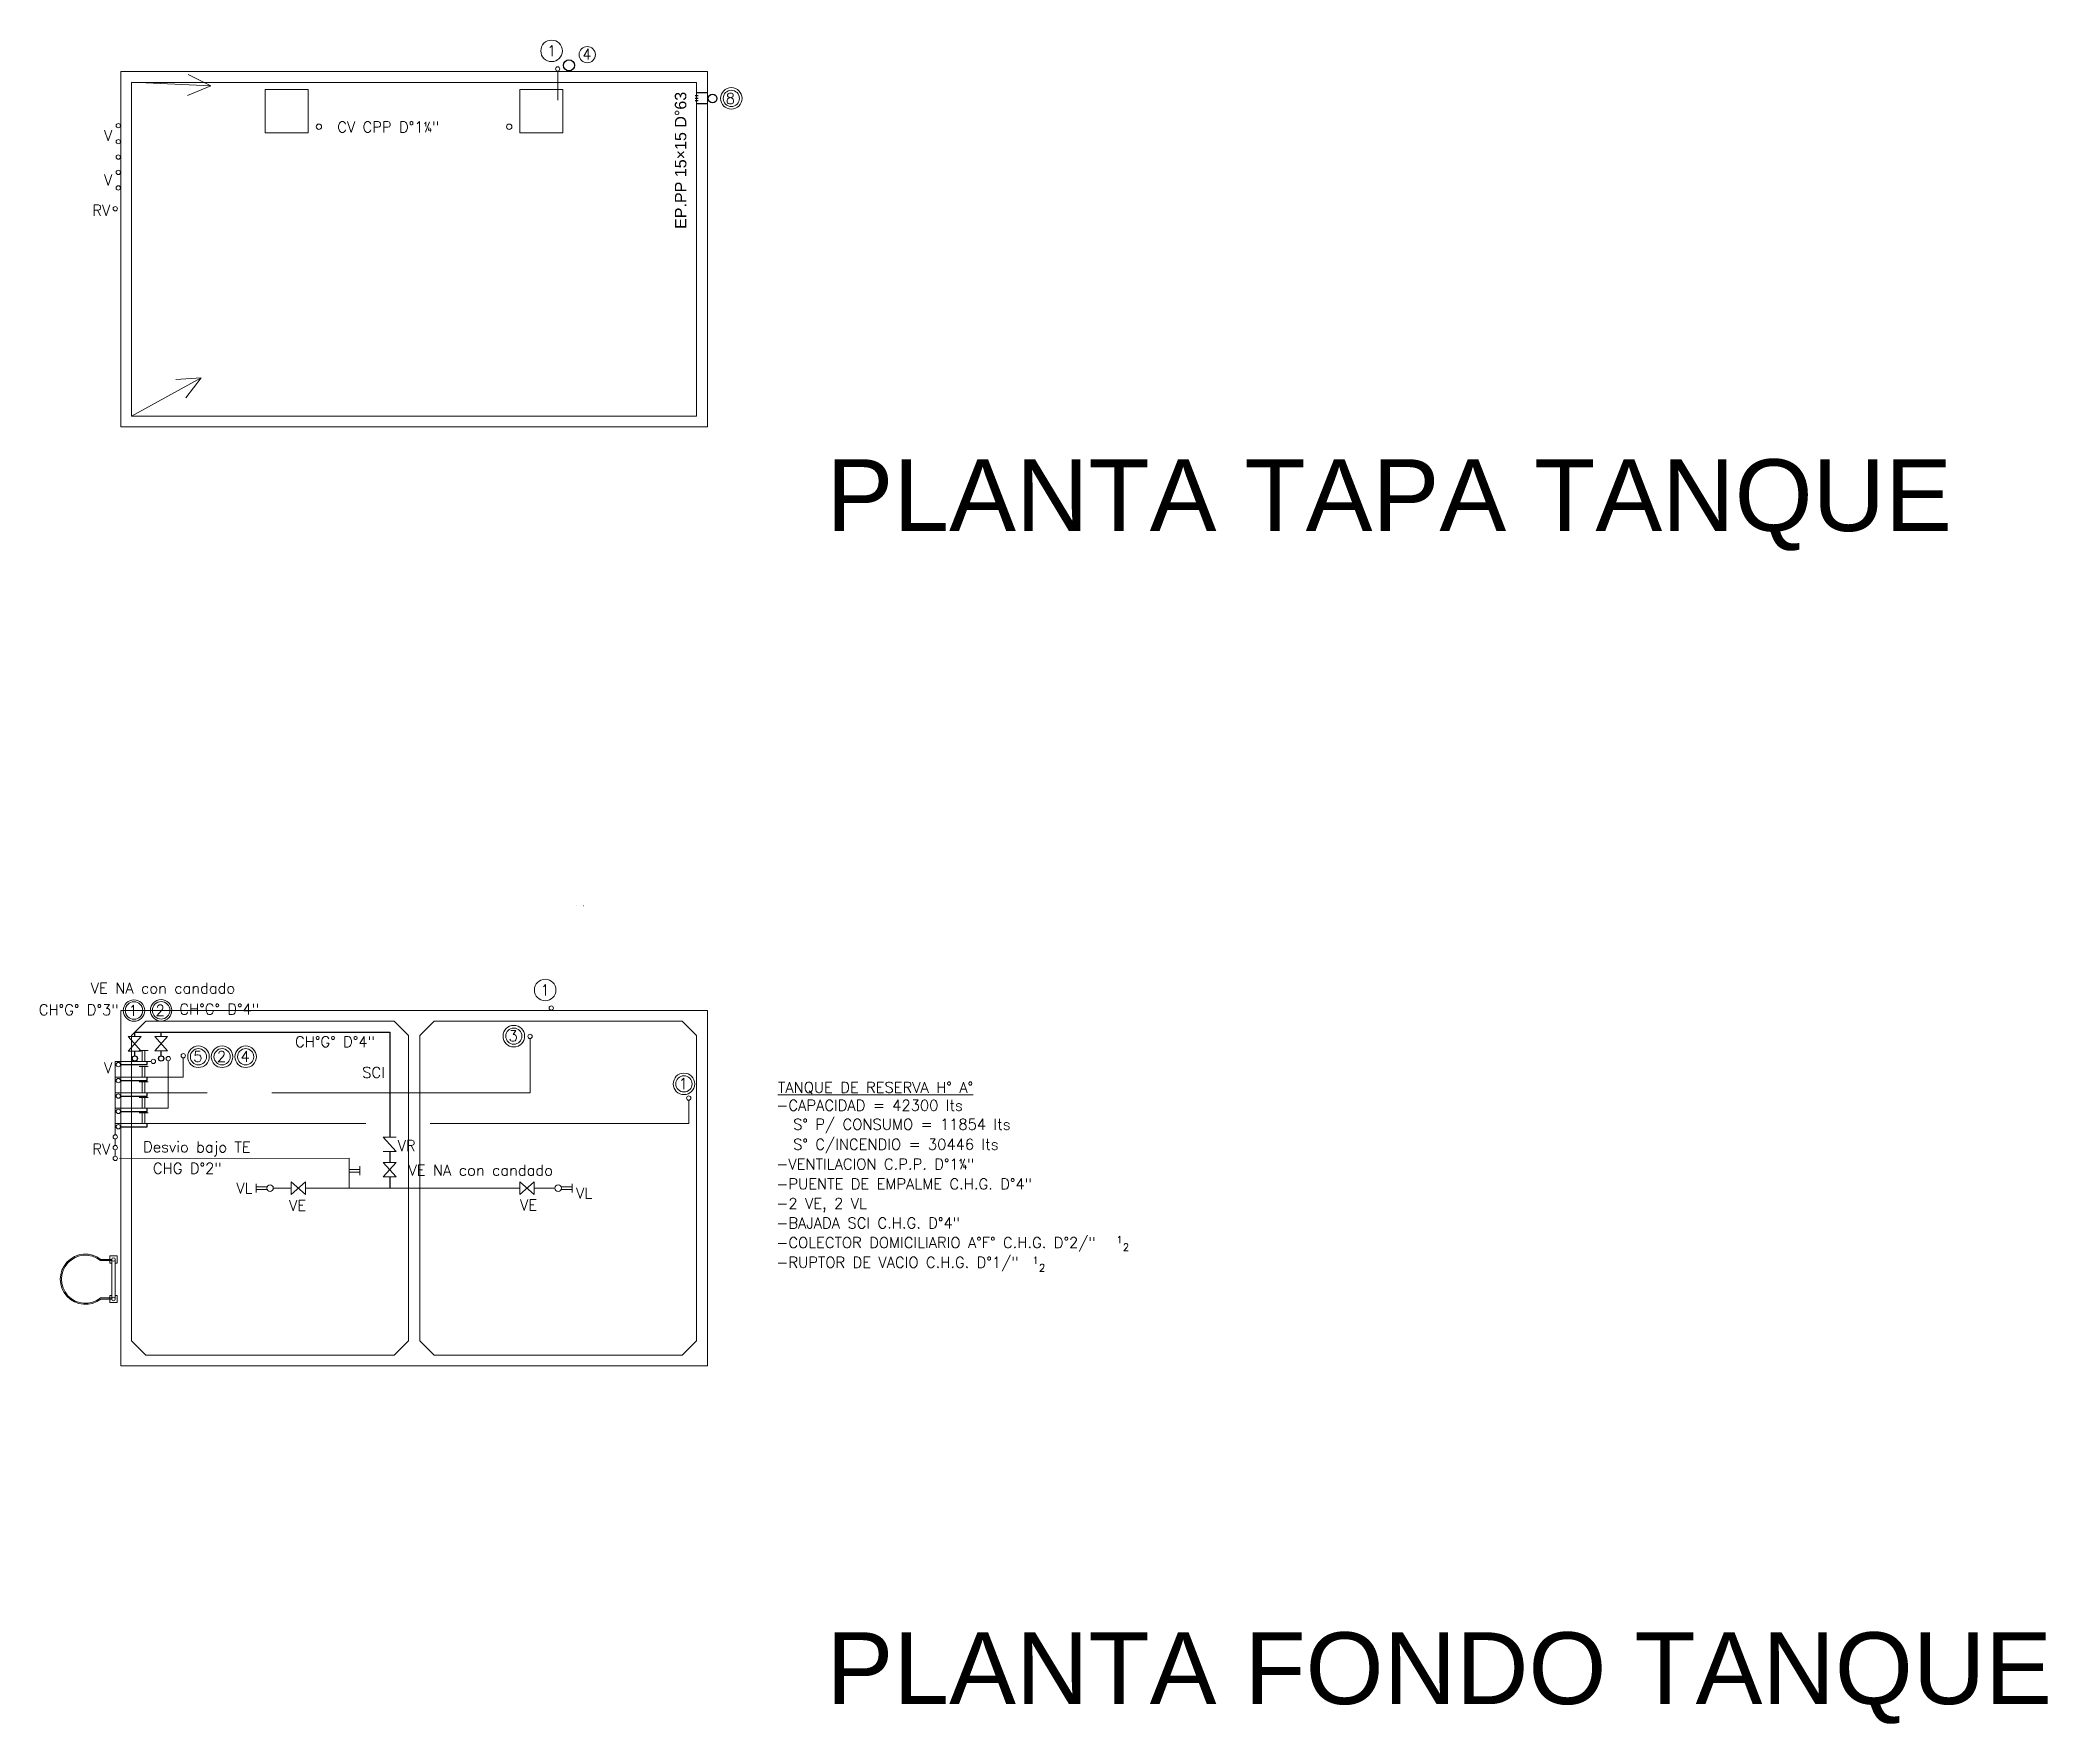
# Model space of a CAD drawing. Header units: millimetres. Extents: x 539 to 842, y -453 to -96.
# Drawn here: x 810.84 to 838.8, y -163.54 to -140.08 of the extents above; entities that cross this region are included whole.
import ezdxf
from ezdxf.enums import TextEntityAlignment as Align

# ---------------------------------------------------------------- set-up
doc = ezdxf.new("R2010")
doc.units = ezdxf.units.MM
doc.header["$LTSCALE"] = 0.1
doc.linetypes.add('ACAD_ISO02W100', pattern=[15, 12, -3])
doc.linetypes.add('CONTINUA', pattern=[0])
doc.layers.get('0').update_dxf_attribs({"lineweight": 5})
for name, color, linetype, lineweight in [('00-Agua Fria', 5, 'ACAD_ISO02W100', 20), ('00-Texto AF', 7, 'Continuous', 18), ('00_Incendio_Montantes', 1, 'Continuous', 30), ('00_Incendio_Numeracion Montantes', 1, 'Continuous', 30), ('00_Incendio_Textos', 7, 'Continuous', 13), ('A-Texto Pluvial', 7, 'Continuous', 20), ('Incendio', 10, 'ACAD_ISO02W100', 35), ('Incendio - Texto', 11, 'Continuous', 18), ('Tanque Agua - Texto', 7, 'Continuous', 18), ('Ventilaciones - Agua', 70, 'Continuous', 30)]:
    doc.layers.add(name, color=color, linetype=linetype, lineweight=lineweight)
for name, color, linetype in [('00-Pluvial', 40, 'Continuous'), ('00-Ventilacion', 3, 'Continuous'), ('Textos', 7, 'Continuous')]:
    doc.layers.add(name, color=color, linetype=linetype)
doc.styles.add('Arial', font='arial.ttf', dxfattribs={"height": 0.245883})
doc.styles.add('Romans', font='romans.shx')
doc.styles.get("Standard").update_dxf_attribs({"font": 'arial.ttf'})

msp = doc.modelspace()

# ---------------------------------------------------------------- texts
at = {"color": 8, "char_height": 1, "attachment_point": 1}
for s, insert in [('PLANTA TAPA TANQUE', (821.79, -145.918)), ('PLANTA FONDO TANQUE', (821.79, -162.261))]:
    msp.add_mtext_dynamic_manual_height_columns(s, width=25.75024, gutter_width=12.5, heights=[0], dxfattribs=dict(at, insert=insert))
at = {"layer": '00-Texto AF', "style": 'Romans'}
for p in [(817.961, -140.228), (817.872, -153.312)]:
    msp.add_text('1', height=0.15, rotation=360, dxfattribs=at).set_placement(p, align=Align.MIDDLE_CENTER)
for s, p in [('CV CPP D°1¼"', (815.686, -141.289)), ('V', (811.785, -141.407)), ('V', (811.785, -142.027)), ('RV', (811.689, -142.449)), ('V', (811.785, -154.395)), ('RV', (811.689, -155.53)), ('VL', (813.681, -156.074)), ('VE', (814.423, -156.313)), ('VE', (817.642, -156.307)), ('VL', (818.415, -156.141))]:
    msp.add_text(s, height=0.15, dxfattribs=at).set_placement(p, align=Align.MIDDLE_CENTER)
for s, p in [('3', (817.362, -154.026)), ('5', (812.969, -154.313)), ('2', (813.298, -154.313)), ('4', (813.627, -154.313)), ('1', (819.731, -154.692))]:
    msp.add_text(s, height=0.15, rotation=360, dxfattribs=at).set_placement(p)
at = {"layer": '00-Texto AF', "color": 7, "style": 'Romans'}
for s, p in [('SCI', (815.481, -154.461)), ('VR', (815.942, -155.481))]:
    msp.add_text(s, height=0.15, dxfattribs=at).set_placement(p, align=Align.MIDDLE_CENTER)
at = {"layer": '00-Texto AF', "style": 'Romans'}
msp.add_text('CHG D°2"', height=0.15, dxfattribs=at).set_placement((812.408, -155.871))
at = {"layer": '00-Texto AF', "insert": (813.019, -155.624), "char_height": 0.15, "width": 1.87137, "attachment_point": 8, "rotation": 359.779, "style": 'Romans'}
msp.add_mtext('\\A1;Desvio bajo TE', dxfattribs=at)
at = {"layer": '00_Incendio_Textos', "lineweight": 18, "char_height": 0.15, "attachment_point": 3}
for s, insert in [('\\A1;{\\Fromans|c0;CH°G° D°3\\H1x;"}', (811.93, -153.513)), ('\\A1;{\\Fromans|c0;CH°G° D°4"}', (813.888, -153.504)), ('\\A1;{\\Fromans|c0;CH°G° D°4"}', (815.5, -153.958))]:
    msp.add_mtext_dynamic_manual_height_columns(s, width=1.33303, gutter_width=12.5, heights=[0], dxfattribs=dict(at, insert=insert))
at = {"layer": '00_Incendio_Textos', "color": 7, "style": 'Romans', "flags": 8}
for tag, p in [('1', (812.131, -153.598)), ('2', (812.509, -153.595))]:
    msp.add_attdef(tag, text='1', height=0.15, dxfattribs=at).set_placement(p, align=Align.MIDDLE_CENTER)
at = {"layer": 'A-Texto Pluvial', "style": 'Arial'}
msp.add_text('EP.PP 15×15 D°63', height=0.16, rotation=90.026, dxfattribs=at).set_placement((819.839, -142.708))
at = {"layer": 'Incendio - Texto', "color": 7, "style": 'Romans'}
for p in [(812.547, -153.286), (816.974, -155.823)]:
    msp.add_text('VE NA con candado', height=0.15, dxfattribs=at).set_placement(p, align=Align.MIDDLE_CENTER)
at = {"layer": 'Textos', "style": 'Romans'}
for s, p in [('4', (818.389, -140.35)), ('8', (820.388, -140.967))]:
    msp.add_text(s, height=0.15, rotation=360, dxfattribs=at).set_placement(p)

# ---------------------------------------------------------------- blocks, each defined once
blk = doc.blocks.new('T1-TE-2020')
at = {"color": 8, "lineweight": 5}
for p, q in [((4113.769, 1510.561), (4113.77, 1510.561)), ((4113.87, 1510.561), (4113.871, 1510.561)), ((4115.598, 1506.184), (4115.599, 1507.784)), ((4107.426, 1506.233), (4107.426, 1506.076)), ((4107.576, 1506.103), (4107.576, 1506.233)), ((4115.458, 1504.153), (4109.376, 1504.153))]:
    blk.add_line(p, q, dxfattribs=at)
at = {"color": 8}
blk.add_line((4115.6, 1507.905), (4115.601, 1509.103), dxfattribs=at)
for points in [[(4107.426, 1504.153), (4115.598, 1504.153), (4115.598, 1509.103), (4107.426, 1509.103)], [(4111.437, 1504.503), (4111.437, 1508.753), (4111.237, 1508.953), (4107.776, 1508.953), (4107.576, 1508.753), (4107.576, 1504.503), (4107.776, 1504.303), (4111.237, 1504.303)], [(4111.793, 1504.303), (4115.248, 1504.303), (4115.448, 1504.503), (4115.448, 1508.753), (4115.248, 1508.953), (4111.793, 1508.953), (4111.593, 1508.753), (4111.593, 1504.503)]]:
    blk.add_lwpolyline(points, close=True, dxfattribs=at)
blk = doc.blocks.new('Texto TE T2')
at = {"layer": '00-Texto AF', "style": 'Romans'}
for s, p in [('1', (396.637, -77.924)), ('2', (396.727, -78.028)), ('1', (395.469, -78.212)), ('2', (395.559, -78.316))]:
    blk.add_text(s, height=0.1, dxfattribs=at).set_placement(p)
at = {"layer": 'Tanque Agua - Texto', "style": 'Romans'}
for s, p in [('%%UTANQUE DE RESERVA H° A°', (391.921, -75.827)), ('-CAPACIDAD = 42300 lts', (391.9, -76.077)), ('  S° P/ CONSUMO = 11854 lts', (391.928, -76.341)), ('  S° C/INCENDIO = 30446 lts', (391.928, -76.62)), ('-VENTILACION C.P.P. D°1¼"', (391.9, -76.896)), ('-PUENTE DE EMPALME C.H.G. D°4"', (391.9, -77.172)), ('-2 VE, 2 VL', (391.9, -77.443)), ('-BAJADA SCI C.H.G. D°4"', (391.9, -77.716)), ('-COLECTOR DOMICILIARIO A°F° C.H.G. D°2/"', (391.9, -77.989)), ('-RUPTOR DE VACIO C.H.G. D°1/"', (391.9, -78.264))]:
    blk.add_text(s, height=0.15, dxfattribs=at).set_placement(p)
blk = doc.blocks.new('LLP')
at = {"layer": '00-Agua Fria', "color": 0, "linetype": 'Continuous', "lineweight": 20}
for p, q in [((-1, 2.4), (1, 2.4)), ((-0.3, 2.4), (-0.3, 0)), ((0.3, 2.4), (0.3, 0))]:
    blk.add_line(p, q, dxfattribs=at)

# ---------------------------------------------------------------- linework, layer by layer
at = {"color": 8, "lineweight": 5}
for points in [[(811.959, -140.517), (820.131, -140.517), (820.131, -145.466), (811.959, -145.466)], [(812.109, -140.667), (819.981, -140.667), (819.981, -145.316), (812.109, -145.316)]]:
    msp.add_lwpolyline(points, close=True, dxfattribs=at)
at = {"color": 8, "linetype": 'Continuous'}
for points in [[(811.834, -157.617), (811.684, -157.617, -2.060023), (811.684, -157.067), (811.834, -157.067)], [(811.834, -157.602), (811.679, -157.602, -2.100947), (811.679, -157.082), (811.834, -157.082)]]:
    msp.add_lwpolyline(points, format="xyb", dxfattribs=at)
at = {"color": 8}
for points in [[(811.834, -157.117), (811.809, -157.117), (811.809, -157.017), (811.909, -157.017), (811.909, -157.117), (811.884, -157.117)], [(811.834, -157.067), (811.834, -157.617)], [(811.884, -157.617), (811.884, -157.067)], [(811.834, -157.567), (811.809, -157.567), (811.809, -157.667), (811.909, -157.667), (811.909, -157.567), (811.884, -157.567)]]:
    msp.add_lwpolyline(points, dxfattribs=at)
for centre in [(811.859, -157.067), (811.859, -157.617)]:
    msp.add_circle(centre, 0.025, dxfattribs=at)
at = {"layer": '00-Agua Fria', "linetype": 'ACAD_ISO02W100'}
for p, q in [((811.883, -155.483), (811.883, -155.383)), ((811.883, -155.633), (811.883, -155.533))]:
    msp.add_line(p, q, dxfattribs=at)
at = {"layer": '00-Agua Fria', "ltscale": 3}
for p, q in [((814.334, -156.163), (814.534, -155.983)), ((817.718, -156.163), (817.518, -155.983))]:
    msp.add_line(p, q, dxfattribs=at)
at = {"layer": '00-Agua Fria', "linetype": 'Continuous'}
msp.add_lwpolyline([(818.046, -140.51), (818.046, -140.913)], dxfattribs=at)
at = {"layer": '00-Agua Fria', "linetype": 'CONTINUA'}
for points in [[(814.572, -140.768), (814.572, -141.368), (813.972, -141.368), (813.972, -140.768)], [(817.519, -140.768), (817.519, -141.368), (818.119, -141.368), (818.119, -140.768)]]:
    msp.add_lwpolyline(points, close=True, dxfattribs=at)
at = {"layer": '00-Agua Fria', "ltscale": 3}
for points in [[(817.662, -153.988), (817.662, -154.743)], [(811.883, -155.328), (811.883, -154.306)], [(812.384, -154.306), (811.883, -154.306)], [(812.622, -154.297), (812.622, -154.958)], [(812.83, -154.258), (812.83, -154.528)], [(812.83, -154.528), (811.883, -154.528)], [(817.662, -154.743), (811.883, -154.743)], [(819.872, -154.847), (819.872, -155.172)], [(812.622, -154.958), (811.883, -154.958)], [(819.872, -155.172), (811.883, -155.172)], [(811.943, -155.658), (815.141, -155.657), (815.141, -156.072)], [(814.334, -156.163), (814.334, -155.983), (814.534, -156.163), (814.534, -155.983)], [(817.718, -156.163), (817.718, -155.983), (817.518, -156.163), (817.518, -155.983)], [(814.334, -156.073), (814.084, -156.073)], [(814.434, -156.073), (814.431, -156.073)], [(817.518, -156.073), (814.534, -156.072)], [(817.618, -156.073), (817.618, -156.073)], [(818.008, -156.073), (817.718, -156.073)]]:
    msp.add_lwpolyline(points, dxfattribs=at)
at = {"layer": '00-Agua Fria', "linetype": 'CONTINUA', "lineweight": 20}
for centre, radius in [((817.961, -140.228), 0.15), ((818.046, -140.48), 0.03), ((817.872, -153.312), 0.15), ((817.957, -153.564), 0.03), ((817.435, -153.955), 0.15), ((813.042, -154.242), 0.15), ((813.371, -154.242), 0.15), ((813.7, -154.242), 0.15), ((817.435, -153.955), 0.113), ((817.662, -153.958), 0.03), ((812.414, -154.306), 0.03), ((812.622, -154.267), 0.03), ((812.83, -154.228), 0.03), ((813.042, -154.242), 0.113), ((813.371, -154.242), 0.113), ((813.7, -154.242), 0.113), ((819.805, -154.62), 0.15), ((819.805, -154.62), 0.113), ((819.872, -154.817), 0.03), ((811.883, -155.358), 0.03), ((811.883, -155.658), 0.03), ((814.039, -156.073), 0.045), ((818.053, -156.073), 0.045)]:
    msp.add_circle(centre, radius, dxfattribs=at)
at = {"layer": '00-Pluvial', "lineweight": 20}
for p, q in [((812.108, -140.666), (813.214, -140.713)), ((813.214, -140.713), (812.9, -140.556)), ((813.214, -140.713), (812.891, -140.848)), ((812.108, -145.317), (813.079, -144.784)), ((813.079, -144.784), (812.729, -144.806)), ((813.079, -144.784), (812.867, -145.063))]:
    msp.add_line(p, q, dxfattribs=at)
at = {"layer": '00-Pluvial', "lineweight": 25}
for p, q in [((819.961, -140.85), (820.001, -140.85)), ((819.961, -140.885), (820.001, -140.885)), ((819.961, -140.919), (820.001, -140.919)), ((819.981, -140.81), (820.131, -140.81)), ((819.981, -140.96), (820.131, -140.96))]:
    msp.add_line(p, q, dxfattribs=at)
at = {"layer": '00-Pluvial', "lineweight": 30}
msp.add_circle((820.204, -140.891), 0.0612, dxfattribs=at)
at = {"layer": '00-Pluvial', "lineweight": 20}
for radius in [0.15, 0.113]:
    msp.add_circle((820.465, -140.89), radius, dxfattribs=at)
at = {"layer": '00-Ventilacion', "lineweight": 30}
msp.add_circle((818.203, -140.43), 0.0765, dxfattribs=at)
at = {"layer": '00-Ventilacion', "color": 3, "lineweight": 20}
msp.add_circle((818.458, -140.28), 0.113, dxfattribs=at)
at = {"layer": '00_Incendio_Montantes', "lineweight": 20, "ltscale": 3}
msp.add_line((815.617, -155.716), (815.797, -155.916), dxfattribs=at)
at = {"layer": '00_Incendio_Montantes'}
for points in [[(812.155, -153.962), (812.155, -153.901), (815.707, -153.901)], [(812.522, -153.96), (812.522, -153.901)], [(815.707, -153.901), (815.707, -155.361)], [(812.155, -154.229), (812.155, -154.162)], [(812.522, -154.229), (812.522, -154.16)], [(815.707, -155.561), (815.707, -155.716)], [(815.707, -155.916), (815.707, -156.072)]]:
    msp.add_lwpolyline(points, dxfattribs=at)
at = {"layer": '00_Incendio_Montantes', "lineweight": 20, "ltscale": 3}
for points in [[(815.617, -155.561), (815.797, -155.561), (815.617, -155.361), (815.797, -155.361)], [(815.617, -155.716), (815.797, -155.716), (815.617, -155.916), (815.797, -155.916)]]:
    msp.add_lwpolyline(points, dxfattribs=at)
at = {"layer": '00_Incendio_Montantes', "lineweight": 25}
for centre in [(812.155, -154.266), (812.522, -154.266)]:
    msp.add_circle(centre, 0.037, dxfattribs=at)
at = {"layer": '00_Incendio_Numeracion Montantes', "lineweight": 20}
for centre, radius in [((812.144, -153.598), 0.149), ((812.144, -153.598), 0.122), ((812.522, -153.595), 0.149), ((812.522, -153.595), 0.122)]:
    msp.add_circle(centre, radius, dxfattribs=at)
at = {"layer": 'Incendio', "linetype": 'Continuous', "lineweight": 20, "ltscale": 3}
for p, q in [((812.065, -154.162), (812.245, -153.962)), ((812.432, -154.16), (812.612, -153.96))]:
    msp.add_line(p, q, dxfattribs=at)
for points in [[(812.065, -154.162), (812.245, -154.162), (812.065, -153.962), (812.245, -153.962)], [(812.432, -154.16), (812.612, -154.16), (812.432, -153.96), (812.612, -153.96)]]:
    msp.add_lwpolyline(points, dxfattribs=at)
at = {"layer": 'Ventilaciones - Agua', "lineweight": 25}
for points in [[(811.955, -154.351), (812.327, -154.351), (812.327, -154.306)], [(811.959, -154.574), (812.327, -154.574), (812.327, -154.528)], [(811.959, -154.789), (812.327, -154.789), (812.327, -154.743)], [(811.959, -155.003), (812.327, -155.003), (812.327, -154.958)], [(811.959, -155.218), (812.327, -155.218), (812.327, -155.172)]]:
    msp.add_lwpolyline(points, dxfattribs=at)
at = {"layer": 'Ventilaciones - Agua', "lineweight": 20}
for centre, radius in [((811.925, -141.27), 0.03), ((811.925, -141.493), 0.03), ((814.72, -141.285), 0.0375), ((817.371, -141.285), 0.0375), ((811.925, -141.707), 0.03), ((811.925, -141.922), 0.03), ((811.925, -142.137), 0.03), ((811.883, -142.427), 0.03), ((811.925, -154.351), 0.03), ((811.925, -154.574), 0.03), ((811.925, -154.789), 0.03), ((811.925, -155.003), 0.03), ((811.925, -155.218), 0.03), ((811.883, -155.508), 0.03)]:
    msp.add_circle(centre, radius, dxfattribs=at)

# ---------------------------------------------------------------- block references
at = {"color": 8}
msp.add_blockref('T1-TE-2020', (-3295.467, -1662.701), dxfattribs=at)
at = {"layer": '00-Agua Fria', "xscale": -0.0625, "yscale": 0.0625, "zscale": 0.0625}
for p in [(812.277, -154.306), (812.277, -154.528), (812.277, -154.743), (812.277, -154.958), (812.277, -155.172)]:
    msp.add_blockref('LLP', p, dxfattribs=at)
at = {"layer": '00-Agua Fria', "yscale": 0.0625, "zscale": 0.0625}
for p, xscale, rotation in [((815.141, -155.83), 0.0625, 269.9999999999798), ((813.994, -156.073), 0.0625, 90), ((818.098, -156.073), -0.0625, 270.0000000000202)]:
    msp.add_blockref('LLP', p, dxfattribs=dict(at, xscale=xscale, rotation=rotation))
at = {"layer": '00-Ventilacion', "color": 6, "lineweight": 5}
msp.add_blockref('Texto TE T2', (429.193, -78.917), dxfattribs=at)

msp.set_redraw_order([(e.dxf.handle, doc.entitydb.next_handle()) for e in msp.query("TEXT MTEXT ATTDEF DIMENSION ARC_DIMENSION")])  # texts and dimensions are drawn at this point

doc.saveas('drawing.dxf')
